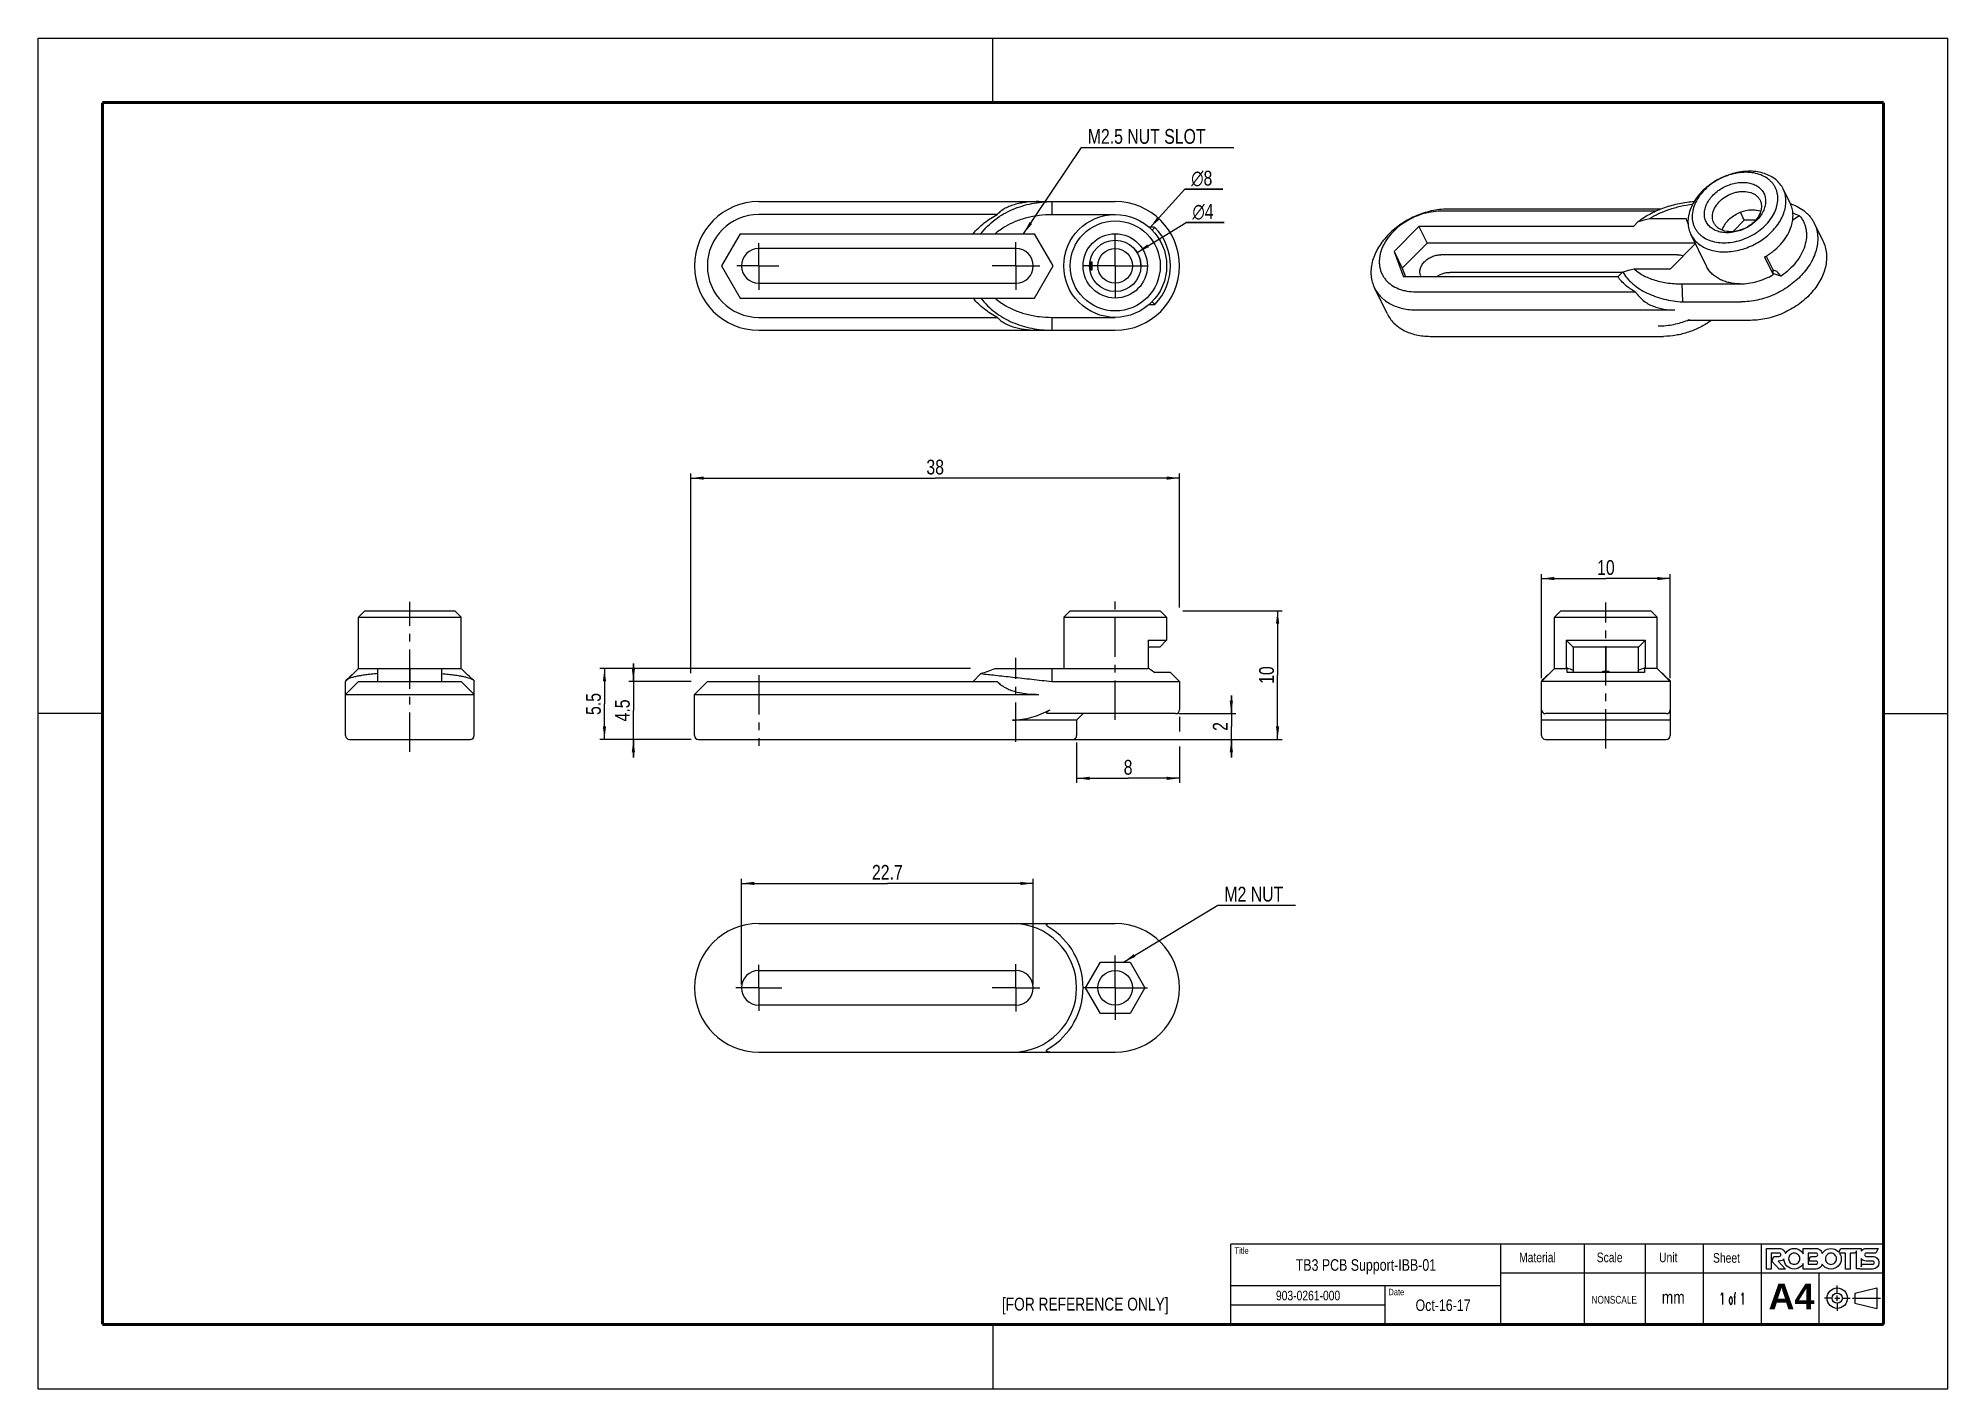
# Model space of a CAD drawing. Header units: millimetres. Extents: x 0 to 297, y 0 to 210.
import ezdxf

# ---------------------------------------------------------------- set-up
doc = ezdxf.new("R2010")
doc.units = ezdxf.units.MM
doc.header["$LTSCALE"] = 16.335
doc.linetypes.add('CENTER', pattern=[0.6, 0.375, -0.075, 0.075, -0.075])
doc.layers.get('0').update_dxf_attribs({"linetype": 'CONTINUOUS'})
doc.layers.add('02___PRT_ALL_AXES', color=7, linetype='CONTINUOUS')
doc.layers.add('7_ALL_FEATURES', color=7, linetype='CONTINUOUS')
doc.styles.get("Standard").update_dxf_attribs({"font": 'txt', "width": 0.8})
doc.styles.add('TEXTSTYLE_1', font='gdt', dxfattribs={"width": 0.8})
doc.styles.add('TEXTSTYLE_2', font='arialbd.ttf')
doc.styles.add('TEXTSTYLE_3', font='txt_____.ttf', dxfattribs={"width": 0.5})
doc.dimstyles.new('DIMSTYLE_1', dxfattribs={"dimtxt": 2.3, "dimasz": 2, "dimexe": 0.7, "dimexo": 0.5, "dimgap": 0.575, "dimtad": 1, "dimdec": 3, "dimlfac": 0.5, "dimdsep": 46, "dimtxsty": 'Standard', "dimblk": '_FILLED', "dimblk1": '_FILLED', "dimblk2": '_FILLED', "dimcen": 0.09, "dimadec": 0, "dimazin": 0, "dimtp": 0.2, "dimtm": 0.2, "dimtfac": 1, "dimtdec": 3, "dimtofl": 0, "dimtmove": 0, "dimatfit": 3, "dimldrblk": '_FILLED', "dimfxl": 1, "dimtolj": 1, "dimarcsym": 0})
doc.dimstyles.new('DIMSTYLE_2', dxfattribs={"dimtxt": 2.3, "dimasz": 2, "dimexe": 0.7, "dimexo": 0.5, "dimgap": 0.575, "dimtad": 1, "dimdec": 3, "dimlfac": 0.5, "dimdsep": 46, "dimtxsty": 'Standard', "dimblk": '_FILLED', "dimblk1": '_FILLED', "dimblk2": '_FILLED', "dimcen": 0.09, "dimadec": 0, "dimazin": 0, "dimtp": 0.1, "dimtm": 0.1, "dimtfac": 1, "dimtdec": 3, "dimtofl": 0, "dimtmove": 0, "dimatfit": 3, "dimldrblk": '_FILLED', "dimfxl": 1, "dimtolj": 1, "dimarcsym": 0})
doc.dimstyles.new('DIMSTYLE_3', dxfattribs={"dimtxt": 2.3, "dimasz": 2, "dimexe": 0.7, "dimexo": 0.5, "dimgap": 0.575, "dimtad": 1, "dimdec": 3, "dimlfac": 0.5, "dimdsep": 46, "dimtxsty": 'Standard', "dimblk": '_FILLED', "dimblk1": '_FILLED', "dimblk2": '_FILLED', "dimcen": 0.09, "dimadec": 0, "dimazin": 0, "dimtp": 0.3, "dimtm": 0.3, "dimtfac": 1, "dimtdec": 3, "dimtofl": 0, "dimtmove": 0, "dimatfit": 3, "dimldrblk": '_FILLED', "dimfxl": 1, "dimtolj": 1, "dimarcsym": 0})
doc.dimstyles.new('DIMSTYLE_4', dxfattribs={"dimtxt": 2.3, "dimasz": 2, "dimexe": 0.7, "dimexo": 0.5, "dimgap": 0.575, "dimtad": 1, "dimlfac": 0.5, "dimdsep": 46, "dimtxsty": 'Standard', "dimblk": '_FILLED', "dimblk1": '_FILLED', "dimblk2": '_FILLED', "dimcen": 0.09, "dimadec": 0, "dimazin": 0, "dimtp": 0.1, "dimtm": 0.1, "dimtfac": 1, "dimtofl": 0, "dimtmove": 0, "dimatfit": 3, "dimldrblk": '_FILLED', "dimfxl": 1, "dimtolj": 1, "dimarcsym": 0})
doc.dimstyles.new('DIMSTYLE_5', dxfattribs={"dimtxt": 2.3, "dimasz": 2, "dimexe": 0.7, "dimexo": 0.5, "dimtad": 1, "dimlfac": 0.5, "dimdsep": 46, "dimtxsty": 'Standard', "dimblk": '_FILLED', "dimblk1": '_FILLED', "dimblk2": '_FILLED', "dimcen": 0.09, "dimadec": 0, "dimazin": 0, "dimtp": 0.2, "dimtm": 0.2, "dimtfac": 1, "dimtmove": 0, "dimatfit": 2, "dimldrblk": '_FILLED', "dimfxl": 1, "dimtolj": 1, "dimarcsym": 0})
doc.dimstyles.new('DIMSTYLE_6', dxfattribs={"dimtxt": 2.3, "dimasz": 2, "dimexe": 0.7, "dimexo": 0.5, "dimtad": 1, "dimlfac": 0.5, "dimdsep": 46, "dimtxsty": 'Standard', "dimblk": '_FILLED', "dimblk1": '_FILLED', "dimblk2": '_FILLED', "dimcen": 0.09, "dimadec": 0, "dimazin": 0, "dimtp": 0.1, "dimtm": 0.1, "dimtfac": 1, "dimtmove": 0, "dimatfit": 2, "dimldrblk": '_FILLED', "dimfxl": 1, "dimtolj": 1, "dimarcsym": 0})
doc.dimstyles.get("Standard").update_dxf_attribs({"dimtxt": 2.3, "dimasz": 2, "dimexe": 0.7, "dimexo": 0.5, "dimtad": 1, "dimdsep": 46, "dimtxsty": 'Standard', "dimblk": '_FILLED', "dimblk1": '_FILLED', "dimblk2": '_FILLED', "dimcen": 0.09, "dimadec": 0, "dimazin": 0, "dimtol": 1, "dimtp": 0.05, "dimtm": 0.05, "dimtfac": 1, "dimtofl": 0, "dimtmove": 0, "dimatfit": 3, "dimldrblk": '_FILLED', "dimfxl": 1, "dimtolj": 1, "dimarcsym": 0})

msp = doc.modelspace()

# ---------------------------------------------------------------- texts
at = {"color": 2, "linetype": 'Continuous', "char_height": 2.3, "attachment_point": 1, "line_spacing_factor": 0.9}
for s, insert, width in [('M2.5 NUT SLOT', (163.2397, 195.8822), 23.92), ('M2 NUT', (184.4824, 78.0657), 11.04)]:
    msp.add_mtext(s, dxfattribs=dict(at, insert=insert, width=width))
at = {"color": 7, "linetype": 'Continuous', "attachment_point": 1, "line_spacing_factor": 0.9}
for s, insert, char_height, width in [('Title', (186.0586, 21.9826), 1, 4), ('Material', (230.3236, 21.1804), 1.5, 9.6), ('Scale', (242.3975, 21.1801), 1.5, 6), ('Unit', (252.0956, 21.186), 1.5, 4.8), ('Sheet', (260.4833, 21.1004), 1.5, 6), ('Date', (210.0025, 15.5492), 1, 3.2), ('[FOR REFERENCE ONLY]', (149.8814, 14.1678), 2, 32), ('NONSCALE', (241.5856, 14.4444), 1.2, 7.68), ('mm', (252.517, 15.2157), 2, 3.2)]:
    msp.add_mtext(s, dxfattribs=dict(at, insert=insert, char_height=char_height, width=width))
at = {"color": 7, "linetype": 'Continuous', "insert": (269.1175, 16.3594), "char_height": 4, "width": 7.137546, "attachment_point": 1, "line_spacing_factor": 0.9, "style": 'TEXTSTYLE_2'}
msp.add_mtext('A4', dxfattribs=at)

# ---------------------------------------------------------------- blocks, each defined once
blk = doc.blocks.new('_FILLED')
at = {"color": 0, "linetype": 'ByBlock'}
blk.add_solid([(0, 0), (-1, 0.125), (-1, -0.125)], dxfattribs=at)
blk = doc.blocks.new('*D1')
at = {"color": 2, "linetype": 'Continuous'}
for p, q in [((178.01, 120.98), (193.46, 120.98)), ((192.76, 120.98), (192.76, 110.98)), ((192.76, 100.98), (192.76, 110.98)), ((162.94, 100.98), (193.46, 100.98))]:
    blk.add_line(p, q, dxfattribs=at)
at = {"color": 2, "linetype": 'Continuous', "xscale": 2, "yscale": 2, "zscale": 2}
for p, rotation in [((192.76, 120.98), 90), ((192.76, 100.98), 270)]:
    blk.add_blockref('_FILLED', p, dxfattribs=dict(at, rotation=rotation))
at = {"color": 2, "linetype": 'Continuous', "insert": (189.89, 110.98), "char_height": 2.3, "width": 3.68, "attachment_point": 2, "rotation": 90, "line_spacing_factor": 0.9}
blk.add_mtext('10', dxfattribs=at)
blk = doc.blocks.new('*D2')
at = {"color": 2, "linetype": 'Continuous'}
for p, q in [((101.57, 109.98), (91.87, 109.98)), ((92.57, 109.98), (92.57, 112.78)), ((92.57, 112.78), (92.57, 105.48)), ((92.57, 98.18), (92.57, 105.48)), ((101.57, 100.98), (91.87, 100.98)), ((92.57, 100.98), (92.57, 98.18))]:
    blk.add_line(p, q, dxfattribs=at)
at = {"color": 2, "linetype": 'Continuous', "xscale": 2, "yscale": 2, "zscale": 2}
for p, rotation in [((92.57, 109.98), 270), ((92.57, 100.98), 90)]:
    blk.add_blockref('_FILLED', p, dxfattribs=dict(at, rotation=rotation))
at = {"color": 2, "linetype": 'Continuous', "insert": (89.7, 105.48), "char_height": 2.3, "width": 5.52, "attachment_point": 2, "rotation": 90, "line_spacing_factor": 0.9}
blk.add_mtext('4.5', dxfattribs=at)
blk = doc.blocks.new('*D3')
at = {"color": 2, "linetype": 'Continuous'}
for p, q in [((145.01, 111.98), (87.37, 111.98)), ((88.07, 111.98), (88.07, 106.48)), ((88.07, 100.98), (88.07, 106.48)), ((101.23, 100.98), (87.37, 100.98))]:
    blk.add_line(p, q, dxfattribs=at)
at = {"color": 2, "linetype": 'Continuous', "xscale": 2, "yscale": 2, "zscale": 2}
for p, rotation in [((88.07, 111.98), 90), ((88.07, 100.98), 270)]:
    blk.add_blockref('_FILLED', p, dxfattribs=dict(at, rotation=rotation))
at = {"color": 2, "linetype": 'Continuous', "insert": (85.2, 106.48), "char_height": 2.3, "width": 5.52, "attachment_point": 2, "rotation": 90, "line_spacing_factor": 0.9}
blk.add_mtext('5.5', dxfattribs=at)
blk = doc.blocks.new('*D4')
at = {"color": 2, "linetype": 'Continuous'}
for p, q in [((101.51, 111.27), (101.51, 142.3)), ((101.51, 141.6), (139.51, 141.6)), ((177.51, 141.6), (139.51, 141.6)), ((177.51, 121.48), (177.51, 142.3))]:
    blk.add_line(p, q, dxfattribs=at)
at = {"color": 2, "linetype": 'Continuous', "xscale": 2, "yscale": 2, "zscale": 2, "rotation": 180}
blk.add_blockref('_FILLED', (101.51, 141.6), dxfattribs=at)
at = {"color": 2, "linetype": 'Continuous', "xscale": 2, "yscale": 2, "zscale": 2}
blk.add_blockref('_FILLED', (177.51, 141.6), dxfattribs=at)
at = {"color": 2, "linetype": 'Continuous', "insert": (139.51, 144.47), "char_height": 2.3, "width": 3.68, "attachment_point": 2, "line_spacing_factor": 0.9}
blk.add_mtext('38', dxfattribs=at)
blk = doc.blocks.new('*D5')
at = {"color": 2, "linetype": 'Continuous'}
for p, q in [((177.51, 104.48), (177.51, 102.21)), ((161.51, 100.48), (161.51, 94.22)), ((177.51, 99.86), (177.51, 94.22)), ((161.51, 94.92), (169.51, 94.92)), ((177.51, 94.92), (169.51, 94.92))]:
    blk.add_line(p, q, dxfattribs=at)
at = {"color": 2, "linetype": 'Continuous', "xscale": 2, "yscale": 2, "zscale": 2, "rotation": 180}
blk.add_blockref('_FILLED', (161.51, 94.92), dxfattribs=at)
at = {"color": 2, "linetype": 'Continuous', "xscale": 2, "yscale": 2, "zscale": 2}
blk.add_blockref('_FILLED', (177.51, 94.92), dxfattribs=at)
at = {"color": 2, "linetype": 'Continuous', "insert": (169.51, 97.79), "char_height": 2.3, "width": 1.84, "attachment_point": 2, "line_spacing_factor": 0.9}
blk.add_mtext('8', dxfattribs=at)
blk = doc.blocks.new('*D6')
at = {"color": 2, "linetype": 'Continuous'}
for p, q in [((233.82, 110.48), (233.82, 126.68)), ((233.82, 125.98), (243.82, 125.98)), ((253.82, 125.98), (243.82, 125.98)), ((253.82, 110.48), (253.82, 126.68))]:
    blk.add_line(p, q, dxfattribs=at)
at = {"color": 2, "linetype": 'Continuous', "xscale": 2, "yscale": 2, "zscale": 2, "rotation": 180}
blk.add_blockref('_FILLED', (233.82, 125.98), dxfattribs=at)
at = {"color": 2, "linetype": 'Continuous', "xscale": 2, "yscale": 2, "zscale": 2}
blk.add_blockref('_FILLED', (253.82, 125.98), dxfattribs=at)
at = {"color": 2, "linetype": 'Continuous', "insert": (243.82, 128.85), "char_height": 2.3, "width": 3.68, "attachment_point": 2, "line_spacing_factor": 0.9}
blk.add_mtext('10', dxfattribs=at)
blk = doc.blocks.new('*D7')
at = {"color": 2, "linetype": 'Continuous'}
for p, q in [((109.37, 62.85), (109.37, 79.28)), ((109.37, 78.58), (132.07, 78.58)), ((154.77, 78.58), (132.07, 78.58)), ((154.77, 62.85), (154.77, 79.28))]:
    blk.add_line(p, q, dxfattribs=at)
at = {"color": 2, "linetype": 'Continuous', "xscale": 2, "yscale": 2, "zscale": 2, "rotation": 180}
blk.add_blockref('_FILLED', (109.37, 78.58), dxfattribs=at)
at = {"color": 2, "linetype": 'Continuous', "xscale": 2, "yscale": 2, "zscale": 2}
blk.add_blockref('_FILLED', (154.77, 78.58), dxfattribs=at)
at = {"color": 2, "linetype": 'Continuous', "insert": (132.07, 81.46), "char_height": 2.3, "width": 7.36, "attachment_point": 2, "line_spacing_factor": 0.9}
blk.add_mtext('22.7', dxfattribs=at)
blk = doc.blocks.new('*D8')
at = {"color": 2, "linetype": 'Continuous'}
for p, q in [((185.57, 104.98), (185.57, 107.78)), ((185.57, 107.78), (185.57, 102.98)), ((177.41, 104.98), (186.27, 104.98)), ((185.57, 98.18), (185.57, 102.98)), ((152.01, 100.98), (186.27, 100.98)), ((185.57, 100.98), (185.57, 98.18))]:
    blk.add_line(p, q, dxfattribs=at)
at = {"color": 2, "linetype": 'Continuous', "xscale": 2, "yscale": 2, "zscale": 2}
for p, rotation in [((185.57, 104.98), 270), ((185.57, 100.98), 90)]:
    blk.add_blockref('_FILLED', p, dxfattribs=dict(at, rotation=rotation))
at = {"color": 2, "linetype": 'Continuous', "insert": (182.69, 102.98), "char_height": 2.3, "width": 1.84, "attachment_point": 2, "rotation": 90, "line_spacing_factor": 0.9}
blk.add_mtext('2', dxfattribs=at)
blk = doc.blocks.new('*D9')
at = {"color": 2, "linetype": 'Continuous'}
for p, q in [((172.89, 180.52), (178.33, 186.51)), ((178.33, 186.51), (184.23, 186.51)), ((184.23, 186.51), (178.33, 186.51))]:
    blk.add_line(p, q, dxfattribs=at)
at = {"color": 2, "linetype": 'Continuous', "xscale": 2, "yscale": 2, "zscale": 2, "rotation": 227.7761852836}
blk.add_blockref('_FILLED', (172.89, 180.52), dxfattribs=at)
at = {"color": 2, "linetype": 'Continuous', "insert": (179.33, 189.39), "char_height": 2.3, "width": 4.9067, "attachment_point": 1, "line_spacing_factor": 0.9, "style": 'TEXTSTYLE_1'}
blk.add_mtext('{\\Fgdt;n}\\Ftxt;8', dxfattribs=at)
blk = doc.blocks.new('*D10')
at = {"color": 2, "linetype": 'Continuous'}
for p, q in [((170.92, 176.68), (178.52, 181.33)), ((178.52, 181.33), (184.43, 181.33)), ((184.43, 181.33), (178.52, 181.33))]:
    blk.add_line(p, q, dxfattribs=at)
at = {"color": 2, "linetype": 'Continuous', "xscale": 2, "yscale": 2, "zscale": 2, "rotation": 211.466400008}
blk.add_blockref('_FILLED', (170.92, 176.68), dxfattribs=at)
at = {"color": 2, "linetype": 'Continuous', "insert": (179.52, 184.21), "char_height": 2.3, "width": 4.9067, "attachment_point": 1, "line_spacing_factor": 0.9, "style": 'TEXTSTYLE_1'}
blk.add_mtext('{\\Fgdt;n}\\Ftxt;4', dxfattribs=at)
blk = doc.blocks.new('*T11')
at = {"color": 2, "linetype": 'Continuous'}
for p, q in [((101.5, 12.5), (0, 12.5)), ((0, 0), (0, 12.5)), ((42, 0), (42, 12.5)), ((55, 0), (55, 12.5)), ((64.5, 0), (64.5, 12.5)), ((73.5, 0), (73.5, 12.5)), ((82.5, 0), (82.5, 12.5)), ((101.5, 0), (101.5, 12.5)), ((42, 6), (0, 6)), ((24, 0), (24, 6)), ((101.5, 8), (42, 8)), ((91.5, 0), (91.5, 8)), ((24, 3), (0, 3)), ((101.5, 0), (0, 0))]:
    blk.add_line(p, q, dxfattribs=at)
at = {"color": 7, "linetype": 'Continuous', "attachment_point": 2, "line_spacing_factor": 0.9}
for s, insert, char_height, width in [('TB3 PCB Support-IBB-01', (21, 10.15), 1.8, 63.36), ('903-0261-000', (12, 5.25), 1.5, 28.8), ('Oct-16-17', (33, 3.9), 1.8, 25.92)]:
    blk.add_mtext(s, dxfattribs=dict(at, insert=insert, char_height=char_height, width=width))
at = {"color": 7, "linetype": 'Continuous', "insert": (78, 4.9), "char_height": 1.8, "width": 10.8, "attachment_point": 2, "line_spacing_factor": 0.9, "style": 'TEXTSTYLE_3'}
blk.add_mtext('1 of 1', dxfattribs=at)

# ---------------------------------------------------------------- dimensions: what is measured, and where the dimension line sits
at = {"color": 2, "linetype": 'Continuous'}
for p1, p2, dimstyle, picture, middle in [((172.8861, 180.517), (162.1336, 168.6686), 'DIMSTYLE_5', '*D9', (181.7813, 188.2385)), ((170.9216, 176.6808), (164.0981, 172.5048), 'DIMSTYLE_6', '*D10', (181.9771, 183.0582))]:
    dim = msp.add_diameter_dim_2p(p1=p1, p2=p2, text='%%c<>', dimstyle=dimstyle, override={"dimtih": 1, "dimtoh": 1, "dimpost": '<>'}, dxfattribs=at)
    dim.commit()
    dim.dimension.update_dxf_attribs({"geometry": picture, "text_midpoint": middle, "dimtype": 163})
for base, p1, p2, angle, dimstyle, picture, middle in [((101.5099, 141.5992), (177.5099, 120.9769), (101.5099, 110.7697), 180, 'DIMSTYLE_3', '*D4', (139.5674, 141.5992)), ((192.7637, 120.9769), (162.4433, 100.9769), (177.5099, 120.9769), 90, 'DIMSTYLE_1', '*D1', (192.7637, 111.2069)), ((88.0714, 100.9769), (145.5099, 111.9769), (101.7272, 100.9769), 270, 'DIMSTYLE_2', '*D3', (88.0714, 106.5344)), ((92.5714, 109.9769), (102.0714, 100.9769), (102.0714, 109.9769), 90, 'DIMSTYLE_2', '*D2', (92.5714, 105.5344)), ((185.5659, 104.9769), (151.5099, 100.9769), (176.9099, 104.9769), 90, 'DIMSTYLE_4', '*D8', (185.5659, 102.9769)), ((161.5099, 94.9196), (177.5099, 104.9769), (161.5099, 100.9769), 180, 'DIMSTYLE_1', '*D5', (169.5099, 94.9196))]:
    dim = msp.add_linear_dim(base=base, p1=p1, p2=p2, angle=angle, dimstyle=dimstyle, dxfattribs=at)
    dim.commit()
    dim.dimension.update_dxf_attribs({"geometry": picture, "text_midpoint": middle, "dimtype": 160})
for base, p1, p2, picture, middle in [((253.8175, 125.9769), (233.8175, 109.9769), (253.8175, 109.9769), '*D6', (244.0475, 125.9769)), ((154.7714, 78.5801), (109.3714, 62.3472), (154.7714, 62.3472), '*D7', (132.0714, 78.5801))]:
    dim = msp.add_linear_dim(base=base, p1=p1, p2=p2, dimstyle='DIMSTYLE_1', dxfattribs=at)
    dim.commit()
    dim.dimension.update_dxf_attribs({"geometry": picture, "text_midpoint": middle, "dimtype": 160})

# ---------------------------------------------------------------- linework, layer by layer
at = {"color": 7, "linetype": 'Continuous'}
for p, q in [((0, 0), (0, 210)), ((0, 210), (297, 210)), ((148.5, 200), (148.5, 210)), ((297, 0), (297, 210)), ((263.6084, 179.9288), (265.352, 181.6938)), ((163.7099, 174.9928), (163.5323, 174.9928)), ((163.5323, 174.1928), (163.7099, 174.1928)), ((163.9099, 175.1928), (163.5609, 175.1928)), ((163.5609, 173.9928), (163.9099, 173.9928)), ((163.9099, 175.1928), (163.7099, 174.9928)), ((163.7099, 174.1928), (163.7099, 174.9928)), ((163.9099, 173.9928), (163.7099, 174.1928)), ((163.9099, 173.9928), (163.9099, 175.1928)), ((243.8175, 115.3769), (243.8175, 111.5769)), ((243.2175, 111.3769), (243.4175, 111.5769)), ((243.4175, 111.5769), (244.2175, 111.5769)), ((244.4175, 111.3769), (244.2175, 111.5769)), ((10, 105), (0, 105)), ((287, 105), (297, 105)), ((279.8033, 14.8856), (279.8033, 16.0767)), ((282.5652, 14.8856), (285.9684, 15.6796)), ((282.5652, 14.8856), (282.5652, 13.2974)), ((285.9684, 15.6796), (285.9684, 12.5034)), ((279.0092, 14.0915), (277.8181, 14.0915)), ((279.4063, 14.0915), (280.2003, 14.0915)), ((279.8033, 13.6945), (279.8033, 14.4885)), ((279.8033, 13.2974), (279.8033, 12.1063)), ((280.5974, 14.0915), (281.7884, 14.0915)), ((282.1561, 14.0915), (286.5559, 14.0915)), ((282.5652, 13.2974), (285.9684, 12.5034)), ((148.5, 10), (148.5, 0)), ((0, 0), (297, 0))]:
    msp.add_line(p, q, dxfattribs=at)
at = {"color": 7, "linetype": 'Continuous', "const_width": 0.5}
for points in [[(10, 200), (10, 10)], [(287, 200), (10, 200)], [(287, 10), (287, 200)], [(10, 10), (287, 10)]]:
    msp.add_lwpolyline(points, dxfattribs=at)
at = {"color": 7, "linetype": 'Continuous'}
for radius in [1.5881, 0.7941]:
    msp.add_circle((279.8033, 14.0915), radius, dxfattribs=at)
at = {"color": 2, "linetype": 'Continuous'}
msp.add_arc((167.5099, 174.5928), 4, 0, 38.591416, dxfattribs=at)
at = {"color": 7, "linetype": 'Continuous'}
for points, knots in [([(286.003, 20.3001), (285.8112, 20.4917), (285.5799, 20.5874), (285.3095, 20.5874), (285.3095, 20.5874), (284.3058, 20.5874), (284.3058, 20.5874), (284.2356, 20.5874), (284.1763, 20.6119), (284.1277, 20.6604), (284.0791, 20.709), (284.0547, 20.7684), (284.0547, 20.8385), (284.0547, 20.9083), (284.0791, 20.9677), (284.1277, 21.0164), (284.1763, 21.0649), (284.2356, 21.0893), (284.3058, 21.0893), (284.3058, 21.0893), (285.8114, 21.0893), (285.8114, 21.0893), (285.8114, 21.0893), (286.1766, 21.8193), (286.1766, 21.8193), (286.1766, 21.8193), (284.3058, 21.8193), (284.3058, 21.8193), (284.035, 21.8193), (283.8037, 21.7235), (283.6122, 21.5318), (283.5717, 21.4914), (283.5366, 21.4488), (283.5046, 21.4047), (283.5046, 21.4047), (283.5046, 21.8209), (283.5046, 21.8209), (283.5046, 21.8209), (282.775, 21.8209), (282.775, 21.8209), (282.775, 21.8209), (282.775, 21.8203), (282.775, 21.8203), (282.775, 21.8203), (280.3481, 21.8203), (280.3481, 21.8203), (280.3481, 21.8203), (280.0545, 21.2329), (280.0545, 21.2329), (280.0232, 21.2698), (279.9902, 21.3061), (279.9548, 21.3414), (279.6431, 21.6532), (279.2667, 21.8091), (278.8258, 21.8091), (278.3848, 21.8091), (278.0082, 21.6532), (277.6965, 21.3414), (277.6081, 21.2529), (277.5326, 21.1591), (277.4693, 21.0602), (277.4301, 21.2372), (277.343, 21.3944), (277.2063, 21.5312), (277.0148, 21.7228), (276.7836, 21.8186), (276.5129, 21.8186), (276.5129, 21.8186), (274.5284, 21.8186), (274.5284, 21.8186), (274.5284, 21.8186), (274.5284, 20.9662), (274.5284, 20.9662), (274.4548, 21.1039), (274.3589, 21.2321), (274.2401, 21.3509), (273.9284, 21.6627), (273.5518, 21.8186), (273.1109, 21.8186), (272.6699, 21.8186), (272.2935, 21.6627), (271.9818, 21.3509), (271.8876, 21.2568), (271.808, 21.1567), (271.7423, 21.0508), (271.7041, 21.2317), (271.6163, 21.392), (271.4773, 21.531), (271.2857, 21.7227), (271.0545, 21.8186), (270.7838, 21.8186), (270.7838, 21.8186), (268.7993, 21.8186), (268.7993, 21.8186), (268.7993, 21.8186), (268.7993, 18.6251), (268.7993, 18.6251), (268.7993, 18.6251), (269.5287, 18.6251), (269.5287, 18.6251), (269.5287, 18.6251), (269.5287, 21.0891), (269.5287, 21.0891), (269.5287, 21.0891), (270.7842, 21.0891), (270.7842, 21.0891), (270.8541, 21.0891), (270.9134, 21.0647), (270.9621, 21.0159), (271.0109, 20.967), (271.0353, 20.9073), (271.0353, 20.8372), (271.0353, 20.767), (271.0109, 20.7075), (270.9621, 20.6586), (270.9135, 20.6097), (270.8541, 20.5853), (270.7842, 20.5853), (270.7842, 20.5853), (269.9399, 20.5853), (269.9399, 20.5853), (269.9399, 20.5853), (269.6205, 19.8569), (269.6205, 19.8569), (269.6205, 19.8569), (270.7518, 18.6251), (270.7518, 18.6251), (270.7518, 18.6251), (271.765, 18.6251), (271.765, 18.6251), (271.765, 18.6251), (270.6206, 19.8569), (270.6206, 19.8569), (270.6206, 19.8569), (270.7848, 19.8559), (270.7848, 19.8559), (271.0551, 19.8559), (271.2861, 19.9518), (271.4775, 20.1435), (271.4908, 20.1569), (271.5026, 20.1708), (271.5149, 20.1846), (271.5237, 19.7596), (271.6788, 19.3956), (271.9818, 19.0927), (272.2935, 18.7809), (272.6699, 18.6251), (273.1109, 18.6251), (273.5518, 18.6251), (273.9284, 18.7809), (274.2401, 19.0927), (274.3589, 19.2116), (274.4548, 19.3398), (274.5284, 19.4775), (274.5284, 19.4775), (274.5284, 18.6251), (274.5284, 18.6251), (274.5284, 18.6251), (276.5129, 18.6251), (276.5129, 18.6251), (276.7836, 18.6251), (277.0148, 18.7208), (277.2063, 18.9124), (277.3395, 19.0456), (277.4253, 19.1983), (277.466, 19.3698), (277.5299, 19.2689), (277.6066, 19.1732), (277.6965, 19.0832), (278.0082, 18.7714), (278.3848, 18.6157), (278.8258, 18.6157), (279.2667, 18.6157), (279.6431, 18.7714), (279.9548, 19.0832), (280.2665, 19.395), (280.4224, 19.7713), (280.4224, 20.2124), (280.4224, 20.5411), (280.3356, 20.8339), (280.1624, 21.0908), (280.1624, 21.0908), (281.1041, 21.0908), (281.1041, 21.0908), (281.1041, 21.0908), (281.1041, 18.6269), (281.1041, 18.6269), (281.1041, 18.6269), (281.8349, 18.6269), (281.8349, 18.6269), (281.8349, 18.6269), (281.8349, 21.0908), (281.8349, 21.0908), (281.8349, 21.0908), (282.5862, 21.0908), (282.5862, 21.0908), (282.5862, 21.0908), (282.775, 21.4689), (282.775, 21.4689), (282.775, 21.4689), (282.775, 18.6275), (282.775, 18.6275), (282.775, 18.6275), (283.3259, 18.6275), (283.3259, 18.6275), (283.3259, 18.6275), (283.3255, 18.6265), (283.3255, 18.6265), (283.3255, 18.6265), (283.5208, 18.6265), (283.5208, 18.6265), (283.5222, 18.6265), (283.523, 18.6262), (283.5244, 18.6262), (283.5244, 18.6262), (283.5215, 18.6258), (283.5215, 18.6258), (283.5215, 18.6258), (285.3095, 18.6258), (285.3095, 18.6258), (285.5799, 18.6258), (285.8112, 18.7215), (286.003, 18.9132), (286.1942, 19.1048), (286.2902, 19.336), (286.2902, 19.6066), (286.2902, 19.8773), (286.1942, 20.1084), (286.003, 20.3001)], [0, 0, 0, 0, 1, 1, 1, 2, 2, 2, 3, 3, 3, 4, 4, 4, 5, 5, 5, 6, 6, 6, 7, 7, 7, 8, 8, 8, 9, 9, 9, 10, 10, 10, 11, 11, 11, 12, 12, 12, 13, 13, 13, 14, 14, 14, 15, 15, 15, 16, 16, 16, 17, 17, 17, 18, 18, 18, 19, 19, 19, 20, 20, 20, 21, 21, 21, 22, 22, 22, 23, 23, 23, 24, 24, 24, 25, 25, 25, 26, 26, 26, 27, 27, 27, 28, 28, 28, 29, 29, 29, 30, 30, 30, 31, 31, 31, 32, 32, 32, 33, 33, 33, 34, 34, 34, 35, 35, 35, 36, 36, 36, 37, 37, 37, 38, 38, 38, 39, 39, 39, 40, 40, 40, 41, 41, 41, 42, 42, 42, 43, 43, 43, 44, 44, 44, 45, 45, 45, 46, 46, 46, 47, 47, 47, 48, 48, 48, 49, 49, 49, 50, 50, 50, 51, 51, 51, 52, 52, 52, 53, 53, 53, 54, 54, 54, 55, 55, 55, 56, 56, 56, 57, 57, 57, 58, 58, 58, 59, 59, 59, 60, 60, 60, 61, 61, 61, 62, 62, 62, 63, 63, 63, 64, 64, 64, 65, 65, 65, 66, 66, 66, 67, 67, 67, 68, 68, 68, 69, 69, 69, 70, 70, 70, 71, 71, 71, 72, 72, 72, 73, 73, 73, 74, 74, 74, 75, 75, 75, 76, 76, 76, 76]), ([(273.7248, 19.608), (273.5559, 19.439), (273.3512, 19.3546), (273.1109, 19.3546), (272.8735, 19.3546), (272.6696, 19.439), (272.4993, 19.608), (272.3288, 19.7768), (272.2436, 19.9813), (272.2436, 20.2218), (272.2436, 20.4623), (272.3288, 20.6668), (272.4993, 20.8357), (272.6696, 21.0047), (272.8735, 21.0891), (273.1109, 21.0891), (273.3512, 21.0891), (273.5559, 21.0047), (273.7248, 20.8357), (273.8938, 20.6668), (273.9781, 20.4623), (273.9781, 20.2218), (273.9781, 19.9813), (273.8938, 19.7768), (273.7248, 19.608)], [0, 0, 0, 0, 1, 1, 1, 2, 2, 2, 3, 3, 3, 4, 4, 4, 5, 5, 5, 6, 6, 6, 7, 7, 7, 8, 8, 8, 8]), ([(276.5133, 19.8559), (276.5833, 19.8559), (276.6426, 19.8316), (276.6913, 19.783), (276.7399, 19.7344), (276.7643, 19.675), (276.7643, 19.6052), (276.7643, 19.5353), (276.7399, 19.4761), (276.6913, 19.4275), (276.6426, 19.3789), (276.5833, 19.3546), (276.5133, 19.3546), (276.5133, 19.3546), (275.2579, 19.3546), (275.2579, 19.3546), (275.2579, 19.3546), (275.2579, 21.0891), (275.2579, 21.0891), (275.2579, 21.0891), (276.5133, 21.0891), (276.5133, 21.0891), (276.5833, 21.0891), (276.6426, 21.0647), (276.6913, 21.0159), (276.7399, 20.967), (276.7643, 20.9073), (276.7643, 20.8372), (276.7643, 20.767), (276.7399, 20.7075), (276.6913, 20.6586), (276.6426, 20.6097), (276.5833, 20.5853), (276.5133, 20.5853), (276.5133, 20.5853), (275.6691, 20.5853), (275.6691, 20.5853), (275.6691, 20.5853), (275.3495, 19.8559), (275.3495, 19.8559), (275.3495, 19.8559), (276.5133, 19.8559), (276.5133, 19.8559)], [0, 0, 0, 0, 1, 1, 1, 2, 2, 2, 3, 3, 3, 4, 4, 4, 5, 5, 5, 6, 6, 6, 7, 7, 7, 8, 8, 8, 9, 9, 9, 10, 10, 10, 11, 11, 11, 12, 12, 12, 13, 13, 13, 14, 14, 14, 14]), ([(279.4397, 19.5985), (279.2708, 19.4295), (279.0661, 19.3451), (278.8258, 19.3451), (278.5884, 19.3451), (278.3844, 19.4295), (278.214, 19.5985), (278.0436, 19.7673), (277.9585, 19.9719), (277.9585, 20.2124), (277.9585, 20.4526), (278.0436, 20.6573), (278.214, 20.8263), (278.3844, 20.9952), (278.5884, 21.0796), (278.8258, 21.0796), (279.0661, 21.0796), (279.2708, 20.9952), (279.4397, 20.8263), (279.6085, 20.6573), (279.693, 20.4526), (279.693, 20.2124), (279.693, 19.9719), (279.6085, 19.7673), (279.4397, 19.5985)], [0, 0, 0, 0, 1, 1, 1, 2, 2, 2, 3, 3, 3, 4, 4, 4, 5, 5, 5, 6, 6, 6, 7, 7, 7, 8, 8, 8, 8]), ([(285.4873, 19.4288), (285.4385, 19.38), (285.3791, 19.3559), (285.3095, 19.3559), (285.3095, 19.3559), (283.6882, 19.3559), (283.6882, 19.3559), (283.6882, 19.3559), (283.6882, 19.3556), (283.6882, 19.3556), (283.6882, 19.3556), (283.5046, 18.9864), (283.5046, 18.9864), (283.5046, 18.9864), (283.5046, 20.272), (283.5046, 20.272), (283.5366, 20.2281), (283.5717, 20.1853), (283.6122, 20.1449), (283.8037, 19.9534), (284.035, 19.8576), (284.3058, 19.8576), (284.3058, 19.8576), (285.3095, 19.8576), (285.3095, 19.8576), (285.3791, 19.8576), (285.4385, 19.8333), (285.4873, 19.7846), (285.5359, 19.7358), (285.5601, 19.6766), (285.5601, 19.6066), (285.5601, 19.5366), (285.5359, 19.4772), (285.4873, 19.4288)], [0, 0, 0, 0, 1, 1, 1, 2, 2, 2, 3, 3, 3, 4, 4, 4, 5, 5, 5, 6, 6, 6, 7, 7, 7, 8, 8, 8, 9, 9, 9, 10, 10, 10, 11, 11, 11, 11])]:
    msp.add_open_spline(points, degree=3, knots=knots, dxfattribs=at)
at = {"layer": '02___PRT_ALL_AXES', "color": 7, "linetype": 'CENTER'}
for p, q in [((152.0714, 174.5928), (152.0714, 178.2928)), ((167.5099, 174.5928), (167.5099, 179.5928)), ((112.0714, 174.5928), (112.0714, 178.1144)), ((112.0714, 174.5928), (108.6729, 174.5928)), ((112.0714, 174.5928), (112.0714, 170.8548)), ((112.0714, 174.5928), (115.2012, 174.5928)), ((152.0714, 174.5928), (148.3714, 174.5928)), ((152.0714, 174.5928), (155.7714, 174.5928)), ((152.0714, 174.5928), (152.0714, 170.8928)), ((167.5099, 174.5928), (162.5099, 174.5928)), ((167.5099, 174.5928), (172.5099, 174.5928)), ((167.5099, 174.5928), (167.5099, 169.5928)), ((57.8029, 99.0339), (57.8029, 122.3401)), ((167.5099, 104.016), (167.5099, 122.4423)), ((243.8175, 99.548), (243.8175, 122.2801)), ((152.0714, 100.5769), (152.0714, 113.6649)), ((112.0714, 110.9769), (112.0714, 99.9769)), ((112.0714, 62.3472), (112.0714, 65.9119)), ((152.0714, 62.3472), (152.0714, 66.0472)), ((167.5099, 62.3472), (167.5099, 67.3472)), ((112.0714, 62.3472), (108.5067, 62.3472)), ((112.0714, 62.3472), (112.0714, 58.7825)), ((112.0714, 62.3472), (115.6361, 62.3472)), ((152.0714, 62.3472), (148.3714, 62.3472)), ((152.0714, 62.3472), (155.7714, 62.3472)), ((152.0714, 62.3472), (152.0714, 58.6472)), ((167.5099, 62.3472), (162.5099, 62.3472)), ((167.5099, 62.3472), (172.5099, 62.3472)), ((167.5099, 62.3472), (167.5099, 57.3472))]:
    msp.add_line(p, q, dxfattribs=at)
at = {"layer": '02___PRT_ALL_AXES', "color": 7, "linetype": 'Continuous'}
for p, q in [((152.0714, 177.2928), (112.0714, 177.2928)), ((254.9716, 176.3328), (218.1292, 176.3328)), ((112.0714, 171.8928), (152.0714, 171.8928))]:
    msp.add_line(p, q, dxfattribs=at)
msp.add_circle((167.5099, 174.5928), 2.7, dxfattribs=at)
for centre, radius, start, end in [((266.7701, 180.1818), 3.1158, 68.686602, 71.861615), ((264.807, 179.2947), 3.0163, 162.827104, 163.527706), ((112.0714, 174.5928), 2.7, 90, 270), ((152.0714, 174.5928), 2.7, 270, 90), ((216.3145, 173.6482), 1.4067, 206.142746, 211.687054)]:
    msp.add_arc(centre, radius, start, end, dxfattribs=at)
for points, knots in [([(261.9251, 180.1853), (262.005, 180.4437), (262.2424, 180.9591), (262.7705, 181.6546), (263.454, 182.2676), (264.2554, 182.765), (264.9896, 183.0628), (265.5957, 183.22), (266.1911, 183.3179), (266.9163, 183.3354), (267.4798, 183.2281), (267.7401, 183.1427)], [0, 0, 0, 0, 0.1138142, 0.23611773, 0.36514951, 0.49798147, 0.63111427, 0.69673796, 0.76113473, 0.88472022, 1, 1, 1, 1]), ([(215.0517, 173.0284), (215.0129, 173.1075), (214.9496, 173.2748), (214.9021, 173.542), (214.9025, 173.8212), (214.9675, 174.2103), (215.172, 174.7), (215.5747, 175.2342), (216.1103, 175.6947), (216.7416, 176.0504), (217.4244, 176.277), (217.8978, 176.3328), (218.1292, 176.3328)], [0, 0, 0, 0, 0.05050674, 0.10184319, 0.15474542, 0.20977324, 0.32713943, 0.45467291, 0.59004833, 0.72922701, 0.86740118, 1, 1, 1, 1]), ([(254.9716, 176.3328), (255.0513, 176.3328), (255.3557, 176.3203), (255.6594, 176.2558), (255.8688, 176.1737)], [0, 0, 0, 0, 0.26164562, 1, 1, 1, 1])]:
    msp.add_open_spline(points, degree=3, knots=knots, dxfattribs=at)
at = {"layer": '7_ALL_FEATURES', "color": 7, "linetype": 'Continuous'}
for p, q in [((112.0714, 184.5928), (167.5099, 184.5928)), ((157.652, 184.5928), (157.652, 182.5928)), ((272.4862, 184.3312), (271.3881, 186.569)), ((149.1667, 182.5928), (112.0714, 182.5928)), ((157.652, 182.5928), (167.5099, 182.5928)), ((251.5384, 183.0952), (218.1309, 183.0952)), ((252.2991, 183.4186), (219.2251, 183.4186)), ((248.1066, 180.7452), (248.8611, 181.5065)), ((250.6426, 181.9884), (256.296, 181.9884)), ((256.6038, 181.156), (256.296, 181.9884)), ((265.352, 181.6938), (264.7366, 182.948)), ((267.1123, 181.6938), (265.352, 181.6938)), ((272.9025, 181.6938), (272.8659, 181.6938)), ((272.9025, 181.6938), (272.8679, 181.7067)), ((276.2339, 181.234), (277.5761, 178.4989)), ((109.1846, 179.5928), (106.2979, 174.5928)), ((109.1846, 179.5928), (154.9581, 179.5928)), ((157.8449, 174.5928), (154.9581, 179.5928)), ((214.7459, 180.7452), (210.8766, 176.8286)), ((214.7459, 180.7452), (216.027, 178.1345)), ((248.1066, 180.7452), (214.7459, 180.7452)), ((259.4647, 174.5475), (257.0243, 179.5203)), ((210.8766, 176.8286), (212.1578, 174.2178)), ((210.8766, 176.8286), (212.3252, 172.912)), ((216.027, 178.1345), (212.1578, 174.2178)), ((257.7044, 178.1345), (216.027, 178.1345)), ((253.8753, 174.1552), (257.7445, 178.0718)), ((268.5117, 175.9799), (269.8539, 173.2448)), ((268.7515, 176.129), (269.8344, 173.9224)), ((106.2979, 174.5928), (109.1846, 169.5928)), ((154.9581, 169.5928), (157.8449, 174.5928)), ((212.1578, 174.2178), (212.6408, 172.912)), ((245.6859, 172.912), (212.3252, 172.912)), ((246.3599, 173.592), (219.5556, 173.592)), ((246.4404, 173.6733), (245.6859, 172.912)), ((248.2219, 174.1552), (253.8753, 174.1552)), ((269.7998, 173.4373), (269.8539, 173.2448)), ((109.1846, 169.5928), (154.9581, 169.5928)), ((209.7794, 167.2016), (207.8272, 171.1799)), ((214.2579, 170.562), (248.4249, 170.562)), ((255.6303, 171.8052), (264.71, 171.8052)), ((255.6303, 171.8052), (255.7562, 168.9953)), ((112.0714, 166.5928), (149.1667, 166.5928)), ((157.652, 166.5928), (167.5099, 166.5928)), ((157.652, 166.5928), (157.652, 164.5928)), ((214.3838, 167.7521), (254.5242, 167.7521)), ((255.7562, 168.9953), (264.836, 168.9953)), ((112.0714, 164.5928), (167.5099, 164.5928)), ((216.4813, 163.6438), (252.8066, 163.6438)), ((266.3234, 166.1302), (256.5147, 166.1302)), ((50.8029, 120.9769), (49.8029, 119.9769)), ((49.8029, 111.9769), (49.8029, 119.9769)), ((49.8029, 119.9769), (65.8029, 119.9769)), ((50.8031, 120.9769), (64.8027, 120.9769)), ((64.8029, 120.9769), (65.8029, 119.9769)), ((65.8029, 111.9769), (65.8029, 119.9769)), ((160.5099, 120.9769), (159.5099, 119.9769)), ((159.5099, 119.9769), (175.5099, 119.9769)), ((159.5099, 119.9769), (159.5099, 111.9769)), ((160.5099, 120.9769), (174.5099, 120.9769)), ((174.5099, 120.9769), (175.5099, 119.9769)), ((175.5099, 119.9769), (175.5099, 116.3769)), ((236.8175, 120.9769), (235.8175, 119.9769)), ((235.8175, 111.9769), (235.8175, 119.9769)), ((235.8175, 119.9769), (251.8175, 119.9769)), ((236.8177, 120.9769), (250.8173, 120.9769)), ((250.8175, 120.9769), (251.8175, 119.9769)), ((251.8175, 111.9769), (251.8175, 119.9769)), ((172.6116, 116.3769), (175.5099, 116.3769)), ((172.6116, 116.3769), (172.6116, 111.9769)), ((174.5099, 115.3769), (175.5099, 116.3769)), ((237.6553, 116.3769), (237.6553, 111.9769)), ((237.6553, 116.3769), (249.9796, 116.3769)), ((249.9796, 111.9769), (249.9796, 116.3769)), ((172.6116, 115.3769), (174.5097, 115.3769)), ((238.6648, 115.3769), (248.9702, 115.3769)), ((238.7175, 115.3769), (238.7175, 111.3769)), ((248.9175, 111.3769), (248.9175, 115.3769)), ((47.8029, 101.5769), (47.8029, 109.9769)), ((49.8029, 109.9769), (47.8029, 107.9769)), ((47.9715, 110.1455), (49.8029, 111.9769)), ((49.8029, 111.9769), (65.8028, 111.9769)), ((49.8029, 109.9769), (65.8029, 109.9769)), ((52.8029, 109.9769), (52.8029, 111.9769)), ((57.8029, 111.9769), (57.8029, 109.9769)), ((62.8029, 109.9769), (62.8029, 111.9769)), ((65.8029, 109.9769), (67.8029, 107.9769)), ((67.8029, 101.5769), (67.8029, 109.9769)), ((104.0714, 109.9769), (102.0714, 107.9769)), ((104.0716, 109.9769), (149.1667, 109.9769)), ((146.6293, 111.2017), (145.4045, 109.9769)), ((148.8202, 111.9769), (172.6116, 111.9769)), ((157.652, 111.9769), (157.652, 109.9769)), ((157.652, 109.9769), (177.5099, 109.9769)), ((172.6117, 112.083), (172.6594, 112.053)), ((176.1097, 111.3769), (173.6751, 111.3769)), ((176.1099, 111.3769), (177.5099, 109.9769)), ((177.5099, 109.9769), (177.5099, 105.5769)), ((235.8175, 111.9769), (233.8175, 109.9769)), ((233.8175, 101.5769), (233.8175, 109.9769)), ((253.8175, 109.9769), (233.8175, 109.9769)), ((235.8175, 111.9769), (237.6553, 111.9769)), ((237.7924, 112.1138), (237.6553, 111.9769)), ((249.8133, 111.3769), (237.8217, 111.3769)), ((249.9796, 111.9769), (249.8426, 112.1138)), ((251.8175, 111.9769), (249.9796, 111.9769)), ((253.8175, 109.9769), (251.8175, 111.9769)), ((253.8175, 109.9769), (253.8175, 101.5769)), ((47.8029, 107.9769), (67.8029, 107.9769)), ((102.0714, 101.5769), (102.0714, 107.9769)), ((102.0714, 107.9769), (155.652, 107.9769)), ((161.5099, 103.9769), (151.5099, 103.9769)), ((176.9099, 104.9769), (157.223, 104.9769)), ((161.5099, 103.9769), (162.5099, 104.9769)), ((161.5099, 103.9769), (161.5099, 101.5769)), ((253.8175, 103.9769), (233.8175, 103.9769)), ((253.2175, 104.9769), (234.4175, 104.9769)), ((48.4029, 100.9769), (67.2029, 100.9769)), ((102.6714, 100.9769), (160.9099, 100.9769)), ((234.4175, 100.9769), (253.2175, 100.9769)), ((112.0714, 72.3472), (167.5099, 72.3472)), ((162.8911, 62.3472), (165.2005, 66.3472)), ((165.2005, 66.3472), (169.8193, 66.3472)), ((169.8193, 66.3472), (172.1287, 62.3472)), ((112.0714, 65.0472), (152.0714, 65.0472)), ((152.0714, 59.6472), (112.0714, 59.6472)), ((165.2005, 58.3472), (162.8911, 62.3472)), ((172.1287, 62.3472), (169.8193, 58.3472)), ((169.8193, 58.3472), (165.2005, 58.3472)), ((112.0714, 52.3472), (167.5099, 52.3472))]:
    msp.add_line(p, q, dxfattribs=at)
for points in [[(49.8028, 111.9769), (49.4712, 111.6491), (49.1391, 111.327), (48.808, 111.0119), (48.4777, 110.703), (48.1479, 110.3997), (47.9221, 110.1949)], [(67.6836, 110.1949), (67.4501, 110.4068), (67.1211, 110.7093), (66.7921, 111.0172), (66.4626, 111.331), (66.1323, 111.6513), (65.8029, 111.9769)], [(235.8175, 111.9769), (235.488, 111.6513), (235.1578, 111.331), (234.8283, 111.0172), (234.4992, 110.7093), (234.1703, 110.4068), (233.9367, 110.1949)], [(253.6983, 110.1949), (253.4725, 110.3997), (253.1426, 110.703), (252.8123, 111.0119), (252.4813, 111.327), (252.1492, 111.6491), (251.8175, 111.9769)]]:
    msp.add_lwpolyline(points, dxfattribs=at)
for centre, radius in [((167.5099, 174.5928), 8), ((167.5099, 174.5928), 7), ((167.5099, 174.5928), 5), ((167.5099, 174.5928), 4), ((167.5099, 62.3472), 2.7)]:
    msp.add_circle(centre, radius, dxfattribs=at)
for centre, radius, start, end in [((112.0714, 174.5928), 10, 90, 270), ((167.5099, 174.5928), 10, 270, 90), ((270.1197, 176.7049), 7.9109, 71.105726, 72.249163), ((112.0714, 174.5928), 8, 90, 270), ((19.9885, 1031.1288), 879.9094, 285.0765425, 285.1967155), ((255.8131, 137.3897), 48.5264, 68.040585, 69.384358), ((333.2374, 91.9574), 108.1338, 123.242905, 123.915138), ((229.9972, 122.3156), 81.0426, 134.024705, 134.454379), ((167.5099, 174.5928), 8.6, 315.798409, 44.201586), ((263.0255, 185.467), 10.9591, 300.039956, 301.554536), ((17.6694, 1022.92), 879.5204, 285.0765159, 285.1967421), ((115.088, 184.7055), 155.1216, 355.834314, 356.013928), ((257.5507, 136.0202), 39.371, 69.937466, 71.873248), ((256.7429, 137.095), 39.085, 69.495699, 70.430486), ((302.9167, 201.9301), 43.0335, 220.988883, 222.238516), ((229.9107, 226.7825), 80.9197, 225.545979, 225.976305), ((251.1203, 180.2079), 15.0809, 290.973961, 292.353503), ((336.8433, 215.4929), 140.2221, 224.979199, 225.559797), ((150.7917, 215.4929), 140.2221, 314.440203, 315.020801), ((332.9001, 339.0764), 246.0843, 247.264083, 247.49742), ((141.5512, 107.9178), 96.3327, 2.057799, 2.496442), ((154.7276, 339.09), 246.0996, 292.502923, 292.736245), ((350.5386, 107.7407), 100.791, 177.513267, 177.932511), ((176.9099, 105.5769), 0.6, 270, 360), ((234.4175, 105.5769), 0.6, 180, 270), ((253.2175, 105.5769), 0.6, 270, 360), ((48.4029, 101.5769), 0.6, 180, 270), ((67.2029, 101.5769), 0.6, 270, 360), ((102.6714, 101.5769), 0.6, 180, 270), ((160.9099, 101.5769), 0.6, 270, 360), ((234.4175, 101.5769), 0.6, 180, 270), ((253.2175, 101.5769), 0.6, 270, 360), ((112.0714, 62.3472), 10, 90, 270), ((151.5099, 62.3472), 10, 270, 90), ((151.5099, 62.3472), 11, 301.290442, 58.709534), ((167.5099, 62.3472), 10, 270, 90), ((112.0714, 62.3472), 2.7, 90, 270), ((152.0714, 62.3472), 2.7, 270, 90)]:
    msp.add_arc(centre, radius, start, end, dxfattribs=at)
for points, knots in [([(271.388, 186.569), (271.253, 186.8442), (270.9167, 187.372), (270.2435, 188.046), (269.4184, 188.5901), (268.4643, 188.9916), (267.4057, 189.2421), (266.269, 189.3368), (265.0821, 189.274), (263.8742, 189.0557), (262.6748, 188.6875), (261.1336, 188.0121), (259.7255, 187.0845), (258.5406, 185.9501), (257.8007, 185.0337), (257.2207, 184.0665), (256.943, 183.3854), (256.8377, 183.0447)], [0, 0, 0, 0, 0.05069835, 0.10253368, 0.15646249, 0.21314025, 0.27287771, 0.33565659, 0.40117665, 0.46891413, 0.53818176, 0.608187, 0.74681673, 0.81407244, 0.87896165, 0.94102319, 1, 1, 1, 1]), ([(270.3486, 183.6663), (270.4558, 184.0133), (270.5626, 184.546), (270.5739, 185.2544), (270.5177, 185.7637), (270.3972, 186.253), (270.2137, 186.7174), (269.9687, 187.1522), (269.665, 187.5529), (269.3055, 187.9157), (268.7495, 188.35), (267.9255, 188.7785), (266.8028, 189.0851), (265.5737, 189.1845), (264.284, 189.0746), (262.9812, 188.7605), (261.7137, 188.2543), (260.5289, 187.5749), (259.4708, 186.7478), (258.5791, 185.8031), (257.8877, 184.7759), (257.5681, 184.0365), (257.4537, 183.6663)], [0, 0, 0, 0, 0.05725136, 0.08468366, 0.11146858, 0.13779789, 0.16388113, 0.18994448, 0.21621685, 0.24291427, 0.27022583, 0.32717701, 0.38791915, 0.45254001, 0.52057056, 0.59112305, 0.66303366, 0.73500006, 0.80571393, 0.87399579, 0.93892598, 1, 1, 1, 1]), ([(259.2959, 183.6663), (259.3776, 183.9307), (259.6059, 184.4588), (260.0997, 185.1926), (260.7366, 185.8674), (261.4924, 186.4582), (262.3387, 186.9434), (263.244, 187.305), (264.1746, 187.5294), (265.0958, 187.6079), (265.9737, 187.5369), (266.7758, 187.3177), (267.4717, 186.9561), (268.0327, 186.4629), (268.4327, 185.8561), (268.6523, 185.1623), (268.6834, 184.4137), (268.583, 183.9141), (268.5065, 183.6663)], [0, 0, 0, 0, 0.06109854, 0.12606314, 0.19437383, 0.26512059, 0.33711935, 0.40906254, 0.47964687, 0.54770815, 0.6123582, 0.67312781, 0.7301048, 0.78402971, 0.83627063, 0.8885864, 0.94272588, 1, 1, 1, 1]), ([(146.6293, 179.5928), (146.9391, 180.0144), (147.6276, 180.8086), (148.8193, 181.8359), (150.1338, 182.6979), (152.0069, 183.6276), (154.5202, 184.3919), (156.6098, 184.5928), (157.652, 184.5928)], [0, 0, 0, 0, 0.12532217, 0.25055978, 0.3756972, 0.50077677, 0.75041248, 1, 1, 1, 1]), ([(155.652, 184.5928), (155.0378, 184.5928), (154.1174, 184.5511), (152.9087, 184.3821), (152.0286, 184.1903), (151.189, 183.9241), (150.4121, 183.5754), (149.7258, 183.1403), (149.3354, 182.7833), (149.1667, 182.5928)], [0, 0, 0, 0, 0.26435686, 0.39550418, 0.52496705, 0.65161177, 0.77396014, 0.8904552, 1, 1, 1, 1]), ([(248.8611, 181.5065), (249.1634, 181.7412), (249.7971, 182.1838), (251.1493, 182.96), (252.9637, 183.7294), (255.241, 184.3502), (256.7978, 184.575), (257.5755, 184.6409)], [0, 0, 0, 0, 0.12244608, 0.24680759, 0.49825077, 0.75032613, 1, 1, 1, 1]), ([(250.6426, 181.9884), (251.0877, 182.2598), (252.0595, 182.7736), (253.3648, 183.2927), (254.5068, 183.6483), (255.7334, 183.962), (256.6815, 184.1267), (257.3221, 184.2048)], [0, 0, 0, 0, 0.22069609, 0.46420646, 0.59358574, 0.7268327, 1, 1, 1, 1]), ([(260.522, 183.0447), (260.6297, 183.3932), (260.8924, 183.9019), (261.3733, 184.4972), (261.966, 185.0648), (262.845, 185.6438), (263.8322, 186.0126), (264.6443, 186.1593), (265.4165, 186.2004), (266.1607, 186.0916), (266.8122, 185.8174), (267.2248, 185.5453), (267.5614, 185.2083), (267.7296, 184.9444), (267.7971, 184.8068)], [0, 0, 0, 0, 0.12079914, 0.18574334, 0.25306205, 0.39182209, 0.53099123, 0.59879163, 0.66437373, 0.78665926, 0.84339018, 0.89736988, 0.94925306, 1, 1, 1, 1]), ([(267.7971, 184.8068), (267.8605, 184.6777), (267.9615, 184.4026), (268.027, 183.9619), (268.0061, 183.5019), (267.9374, 183.1967), (267.8904, 183.0447)], [0, 0, 0, 0, 0.23908063, 0.48288271, 0.73567189, 1, 1, 1, 1]), ([(271.5747, 183.0447), (271.6686, 183.3487), (271.8062, 183.9592), (271.8477, 184.8792), (271.7168, 185.7605), (271.5148, 186.3107), (271.388, 186.569)], [0, 0, 0, 0, 0.26439522, 0.51709838, 0.76090989, 1, 1, 1, 1]), ([(272.6728, 180.8069), (272.7668, 181.1109), (272.9044, 181.7214), (272.9459, 182.6414), (272.815, 183.5227), (272.613, 184.0729), (272.4862, 184.3312)], [0, 0, 0, 0, 0.26440884, 0.51709956, 0.76092413, 1, 1, 1, 1]), ([(272.6814, 184.1895), (273.0779, 184.0538), (273.8329, 183.726), (274.6782, 183.1572), (275.2564, 182.6258), (275.6372, 182.1954), (275.9668, 181.732), (276.1512, 181.4026), (276.2339, 181.234)], [0, 0, 0, 0, 0.26529199, 0.51803361, 0.64074609, 0.76158135, 0.88112113, 1, 1, 1, 1]), ([(145.4045, 179.5928), (145.9141, 180.2168), (147.0886, 181.3429), (148.4545, 182.2151), (149.1667, 182.5928)], [0, 0, 0, 0, 0.49985302, 1, 1, 1, 1]), ([(148.8202, 179.5928), (149.3286, 180.0417), (150.3553, 180.7662), (152.0348, 181.5801), (153.469, 182.0502), (154.702, 182.3262), (155.9973, 182.5314), (156.9889, 182.5941), (157.652, 182.5928)], [0, 0, 0, 0, 0.21376948, 0.39295784, 0.58679394, 0.68794072, 0.79099682, 1, 1, 1, 1]), ([(219.2251, 183.4186), (218.3684, 183.4186), (217.0633, 183.2647), (215.3738, 182.7995), (213.6982, 182.1544), (212.1253, 181.268), (210.7239, 180.1747), (209.7877, 179.2747), (208.9789, 178.3071), (208.3121, 177.2892), (207.7997, 176.2389), (207.4514, 175.1749), (207.2744, 174.1163), (207.2733, 173.0822), (207.449, 172.0926), (207.6834, 171.4729), (207.8272, 171.1799)], [0, 0, 0, 0, 0.1324829, 0.20117128, 0.27071623, 0.40977319, 0.47824748, 0.54521671, 0.61020911, 0.67285968, 0.73294323, 0.79040498, 0.84538683, 0.89824327, 0.94953669, 1, 1, 1, 1]), ([(218.1309, 183.0952), (217.1292, 183.0952), (215.5971, 182.8323), (213.695, 182.0721), (212.3402, 181.2955), (211.1313, 180.3504), (210.2716, 179.4396), (209.7005, 178.659), (209.3394, 178.0624), (209.0439, 177.4537), (208.8172, 176.8386), (208.6613, 176.223), (208.5781, 175.6127), (208.5684, 175.0136), (208.6327, 174.4315), (208.7703, 173.8723), (208.9801, 173.3416), (209.26, 172.8447), (209.6072, 172.3868), (210.018, 171.9721), (210.6534, 171.4758), (211.3954, 171.09), (212.2062, 170.8193), (213.0943, 170.6181), (213.7894, 170.562), (214.2579, 170.562)], [0, 0, 0, 0, 0.13819135, 0.21011025, 0.28208373, 0.35280506, 0.42109307, 0.45405407, 0.48609351, 0.51716328, 0.54724709, 0.57636942, 0.60459362, 0.63202741, 0.6588181, 0.68515018, 0.71123555, 0.73730144, 0.76357686, 0.79027668, 0.81759104, 0.87454881, 0.90446528, 0.93537108, 1, 1, 1, 1]), ([(256.8377, 183.0447), (256.7438, 182.7406), (256.6062, 182.1302), (256.5647, 181.2102), (256.6956, 180.3289), (256.8976, 179.7787), (257.0244, 179.5203)], [0, 0, 0, 0, 0.26439522, 0.51709838, 0.76090989, 1, 1, 1, 1]), ([(257.0244, 179.5203), (257.1594, 179.2452), (257.4957, 178.7174), (258.1689, 178.0434), (258.994, 177.4993), (259.9481, 177.0978), (261.0067, 176.8472), (262.1434, 176.7526), (263.3303, 176.8154), (264.5382, 177.0336), (265.7376, 177.4018), (267.2787, 178.0773), (268.6869, 179.0049), (269.8718, 180.1392), (270.6117, 181.0557), (271.1917, 182.0228), (271.4694, 182.704), (271.5747, 183.0447)], [0, 0, 0, 0, 0.05069835, 0.10253368, 0.15646249, 0.21314025, 0.27287771, 0.33565659, 0.40117665, 0.46891413, 0.53818176, 0.608187, 0.74681673, 0.81407244, 0.87896165, 0.94102319, 1, 1, 1, 1]), ([(257.4537, 183.6663), (257.3465, 183.3193), (257.2398, 182.7866), (257.2285, 182.0782), (257.2846, 181.5689), (257.4051, 181.0796), (257.5886, 180.6152), (257.8336, 180.1804), (258.1373, 179.7797), (258.4968, 179.4169), (259.0529, 178.9826), (259.8768, 178.5541), (260.9995, 178.2475), (262.2286, 178.1481), (263.5184, 178.258), (264.8211, 178.5721), (266.0886, 179.0783), (267.2735, 179.7577), (268.3315, 180.5848), (269.2232, 181.5295), (269.9146, 182.5567), (270.2342, 183.2961), (270.3486, 183.6663)], [0, 0, 0, 0, 0.05725136, 0.08468366, 0.11146858, 0.13779789, 0.16388113, 0.18994448, 0.21621685, 0.24291427, 0.27022583, 0.32717701, 0.38791915, 0.45254001, 0.52057056, 0.59112305, 0.66303366, 0.73500006, 0.80571393, 0.87399579, 0.93892598, 1, 1, 1, 1]), ([(268.5065, 183.6663), (268.4248, 183.4019), (268.1965, 182.8737), (267.7026, 182.14), (267.0657, 181.4652), (266.3099, 180.8744), (265.4636, 180.3892), (264.5583, 180.0276), (263.6277, 179.8032), (262.7065, 179.7247), (261.8286, 179.7957), (261.0265, 180.0149), (260.3306, 180.3765), (259.7696, 180.8697), (259.3696, 181.4764), (259.15, 182.1703), (259.119, 182.9189), (259.2193, 183.4185), (259.2959, 183.6663)], [0, 0, 0, 0, 0.06109854, 0.12606314, 0.19437383, 0.26512059, 0.33711935, 0.40906254, 0.47964687, 0.54770815, 0.6123582, 0.67312781, 0.7301048, 0.78402971, 0.83627063, 0.8885864, 0.94272588, 1, 1, 1, 1]), ([(260.6153, 181.2825), (260.5519, 181.4117), (260.4509, 181.6867), (260.3854, 182.1275), (260.4062, 182.5875), (260.475, 182.8927), (260.522, 183.0447)], [0, 0, 0, 0, 0.23908063, 0.48288271, 0.73567189, 1, 1, 1, 1]), ([(267.8904, 183.0447), (267.7827, 182.6961), (267.52, 182.1874), (267.0391, 181.5922), (266.4464, 181.0246), (265.5674, 180.4456), (264.5802, 180.0768), (263.7681, 179.9301), (262.9959, 179.889), (262.2517, 179.9978), (261.6002, 180.272), (261.1876, 180.544), (260.851, 180.881), (260.6828, 181.1449), (260.6153, 181.2825)], [0, 0, 0, 0, 0.12079914, 0.18574334, 0.25306205, 0.39182209, 0.53099123, 0.59879163, 0.66437373, 0.78665926, 0.84339018, 0.89736988, 0.94925306, 1, 1, 1, 1]), ([(276.2339, 181.234), (276.3777, 180.9411), (276.6121, 180.3213), (276.7878, 179.3318), (276.7867, 178.2976), (276.6097, 177.239), (276.2614, 176.175), (275.749, 175.1248), (275.0822, 174.1068), (274.2734, 173.1393), (273.3372, 172.2392), (271.9358, 171.146), (270.3629, 170.2596), (268.6873, 169.6144), (266.9978, 169.1493), (265.6927, 168.9953), (264.836, 168.9953)], [0, 0, 0, 0, 0.05046332, 0.10175674, 0.15461317, 0.20959502, 0.26705675, 0.3271403, 0.38979086, 0.45478326, 0.5217525, 0.5902268, 0.72928378, 0.79882873, 0.86751712, 1, 1, 1, 1]), ([(273.9595, 182.3955), (274.0881, 182.2414), (274.3249, 181.9169), (274.6121, 181.3881), (274.8263, 180.8245), (274.9654, 180.232), (275.0284, 179.6162), (275.0101, 178.7604), (274.7869, 177.6566), (274.2294, 176.3609), (273.402, 175.1185), (272.3362, 173.9732), (271.5019, 173.3087), (271.0568, 173.0022)], [0, 0, 0, 0, 0.05452584, 0.10871853, 0.16298125, 0.2177833, 0.27355606, 0.33065984, 0.44976942, 0.57668813, 0.71150212, 0.85320314, 1, 1, 1, 1]), ([(173.6751, 180.5886), (173.598, 180.5905), (173.2964, 180.5982), (172.9947, 180.6062), (172.7702, 180.6122)], [0, 0, 0, 0, 0.25562671, 1, 1, 1, 1]), ([(277.5761, 178.4989), (277.7259, 178.1938), (277.9703, 177.5501), (278.1559, 176.5257), (278.1603, 175.4618), (277.9862, 174.3804), (277.6404, 173.3011), (277.1316, 172.2423), (276.4706, 171.2209), (275.391, 169.9165), (274.0724, 168.7739), (272.5866, 167.8306), (271.3918, 167.2276), (270.1475, 166.7463), (268.4715, 166.2832), (267.1752, 166.1302), (266.3234, 166.1302)], [0, 0, 0, 0, 0.05242658, 0.10548608, 0.15975981, 0.21572967, 0.27373671, 0.33395825, 0.39640014, 0.4609089, 0.59466074, 0.66319198, 0.73206612, 0.80072516, 0.8686144, 1, 1, 1, 1]), ([(268.7605, 176.1282), (269.2323, 176.4179), (270.1188, 177.0588), (271.253, 178.1933), (272.1309, 179.4435), (272.5322, 180.3519), (272.6728, 180.8069)], [0, 0, 0, 0, 0.26702896, 0.5251756, 0.77030133, 1, 1, 1, 1]), ([(217.4717, 172.9128), (217.6279, 173.0206), (217.9567, 173.2133), (218.4813, 173.4275), (219.0181, 173.5601), (219.3797, 173.592), (219.5556, 173.592)], [0, 0, 0, 0, 0.25620102, 0.51250574, 0.76252206, 1, 1, 1, 1]), ([(248.4249, 170.562), (248.146, 170.7081), (247.6082, 171.0225), (246.866, 171.5716), (246.2129, 172.1952), (245.8463, 172.6656), (245.6859, 172.912)], [0, 0, 0, 0, 0.25910539, 0.51161438, 0.75813147, 1, 1, 1, 1]), ([(246.4404, 173.6733), (246.6363, 173.3179), (247.111, 172.6379), (248.0049, 171.7512), (249.0539, 170.9872), (250.2286, 170.3459), (251.5056, 169.8254), (253.3383, 169.2835), (254.7812, 169.0672), (255.7562, 168.9953)], [0, 0, 0, 0, 0.11246651, 0.22810949, 0.34753957, 0.47093666, 0.59817976, 0.7290206, 1, 1, 1, 1]), ([(248.2219, 174.1552), (248.5903, 173.7949), (249.2552, 173.3114), (250.2683, 172.7984), (251.5208, 172.3173), (252.9268, 171.9984), (254.4322, 171.8324), (255.2265, 171.8045), (255.6303, 171.8052)], [0, 0, 0, 0, 0.19456633, 0.30637075, 0.4284218, 0.70028479, 0.84755497, 1, 1, 1, 1]), ([(264.71, 171.8052), (264.1338, 171.8052), (263.2801, 171.89), (262.2114, 172.1982), (261.4887, 172.5124), (260.8415, 172.9097), (260.2797, 173.3847), (259.8123, 173.9303), (259.568, 174.3371), (259.4647, 174.5475)], [0, 0, 0, 0, 0.27740065, 0.40849441, 0.53442205, 0.65560405, 0.77281501, 0.88716006, 1, 1, 1, 1]), ([(264.71, 171.8052), (265.1433, 171.8052), (266.0257, 171.8712), (267.3387, 172.1507), (268.6311, 172.6041), (269.4553, 173.0143), (269.8539, 173.2448)], [0, 0, 0, 0, 0.24079268, 0.4898601, 0.74410094, 1, 1, 1, 1]), ([(149.1667, 166.5928), (148.4545, 166.9705), (147.0886, 167.8426), (145.9141, 168.9687), (145.4045, 169.5928)], [0, 0, 0, 0, 0.50014723, 1, 1, 1, 1]), ([(146.6293, 169.5928), (146.9391, 169.1711), (147.6276, 168.3769), (148.8193, 167.3496), (150.1338, 166.4876), (152.0069, 165.5579), (154.5202, 164.7936), (156.6098, 164.5928), (157.652, 164.5928)], [0, 0, 0, 0, 0.12532213, 0.25055969, 0.37569706, 0.50077659, 0.7504123, 1, 1, 1, 1]), ([(148.8202, 169.5928), (149.3285, 169.144), (150.355, 168.4195), (152.0341, 167.6058), (153.4681, 167.1356), (154.7011, 166.8595), (155.9968, 166.6542), (156.9886, 166.5914), (157.652, 166.5928)], [0, 0, 0, 0, 0.21372347, 0.39286787, 0.58668221, 0.68783834, 0.79091722, 1, 1, 1, 1]), ([(207.8272, 171.1799), (207.9563, 170.9169), (208.2617, 170.4084), (208.8459, 169.7265), (209.5482, 169.1328), (210.3572, 168.6361), (211.2605, 168.2433), (212.5965, 167.8581), (213.6636, 167.7521), (214.3838, 167.7521)], [0, 0, 0, 0, 0.11284008, 0.2271856, 0.34439617, 0.46557787, 0.59150593, 0.72259942, 1, 1, 1, 1]), ([(248.4249, 170.562), (248.5862, 170.3041), (248.9515, 169.8179), (249.6115, 169.1988), (250.3531, 168.7016), (251.1482, 168.3226), (251.9754, 168.0504), (253.097, 167.8123), (253.9555, 167.7521), (254.5242, 167.7521)], [0, 0, 0, 0, 0.13006958, 0.2585532, 0.38525681, 0.51034218, 0.63409058, 0.75681064, 1, 1, 1, 1]), ([(149.1667, 166.5928), (149.3354, 166.4022), (149.7258, 166.0452), (150.4121, 165.6102), (151.189, 165.2615), (152.0286, 164.9953), (152.9087, 164.8035), (154.1174, 164.6344), (155.0378, 164.5928), (155.652, 164.5928)], [0, 0, 0, 0, 0.10954416, 0.22603959, 0.34838797, 0.47503273, 0.60449576, 0.73564301, 1, 1, 1, 1]), ([(172.7702, 168.5733), (172.8439, 168.5753), (173.1456, 168.5834), (173.4472, 168.5912), (173.6751, 168.597)], [0, 0, 0, 0, 0.24447436, 1, 1, 1, 1]), ([(209.7794, 167.2016), (209.9147, 166.926), (210.2339, 166.3939), (210.8423, 165.6813), (211.5694, 165.0635), (212.4015, 164.5496), (213.3245, 164.1455), (214.6774, 163.7523), (215.7555, 163.6438), (216.4813, 163.6438)], [0, 0, 0, 0, 0.115284, 0.23170691, 0.35033171, 0.4720776, 0.59764886, 0.72748147, 1, 1, 1, 1]), ([(251.9292, 165.2657), (252.3529, 165.2657), (253.1782, 165.3043), (254.3709, 165.4816), (255.4799, 165.7575), (256.1813, 165.997), (256.5184, 166.1262)], [0, 0, 0, 0, 0.27075724, 0.52693644, 0.76926895, 1, 1, 1, 1]), ([(260.2561, 166.1294), (259.7085, 165.7362), (258.5501, 165.0321), (256.6869, 164.2487), (254.7579, 163.7604), (253.449, 163.6438), (252.8066, 163.6438)], [0, 0, 0, 0, 0.25376678, 0.5080461, 0.75815075, 1, 1, 1, 1]), ([(47.9221, 110.1949), (47.9035, 110.1782), (47.8704, 110.1447), (47.8318, 110.0899), (47.8082, 110.034), (47.8029, 109.9955), (47.8029, 109.9769)], [0, 0, 0, 0, 0.29352123, 0.55081011, 0.78180861, 1, 1, 1, 1]), ([(52.8029, 111.2017), (52.4649, 111.1741), (51.8268, 111.115), (50.9287, 111.0084), (50.1467, 110.8913), (49.4809, 110.7661), (48.9299, 110.635), (48.5434, 110.5159), (48.292, 110.4158), (48.1428, 110.3448), (48.0207, 110.2734), (47.9514, 110.2213), (47.9221, 110.1949)], [0, 0, 0, 0, 0.2024489, 0.38260386, 0.53988536, 0.67450884, 0.78694678, 0.87791255, 0.91565873, 0.94843661, 0.97644998, 1, 1, 1, 1]), ([(62.8029, 111.2017), (63.1408, 111.1741), (63.779, 111.115), (64.677, 111.0084), (65.4591, 110.8913), (66.1249, 110.7661), (66.6758, 110.635), (67.0623, 110.5159), (67.3138, 110.4158), (67.4629, 110.3448), (67.585, 110.2734), (67.6544, 110.2213), (67.6837, 110.1949)], [0, 0, 0, 0, 0.20244942, 0.38260463, 0.53988635, 0.67450987, 0.7869477, 0.87791334, 0.91565945, 0.94843721, 0.97645036, 1, 1, 1, 1]), ([(67.6837, 110.1949), (67.7022, 110.1782), (67.7354, 110.1447), (67.774, 110.0899), (67.7976, 110.034), (67.8029, 109.9955), (67.8029, 109.9769)], [0, 0, 0, 0, 0.29351446, 0.55079948, 0.78179943, 1, 1, 1, 1]), ([(146.6293, 111.2017), (147.3663, 111.1198), (149.0071, 110.9374), (151.1381, 110.7007), (153.0381, 110.4897), (154.5505, 110.321), (156.0939, 110.1508), (157.1311, 110.036), (157.652, 109.9769)], [0, 0, 0, 0, 0.20057959, 0.4465755, 0.57998494, 0.71770944, 0.85821804, 1, 1, 1, 1]), ([(149.1667, 109.9769), (149.3354, 109.7864), (149.7258, 109.4294), (150.4121, 108.9943), (151.189, 108.6456), (152.0286, 108.3794), (152.9087, 108.1876), (154.1174, 108.0185), (155.0378, 107.9769), (155.652, 107.9769)], [0, 0, 0, 0, 0.10954416, 0.22603959, 0.34838797, 0.47503273, 0.60449576, 0.73564301, 1, 1, 1, 1]), ([(172.6594, 112.053), (172.7423, 112.0009), (173.0851, 111.7818), (173.4221, 111.5539), (173.6751, 111.3769)], [0, 0, 0, 0, 0.24078437, 1, 1, 1, 1]), ([(233.9367, 110.1949), (233.9181, 110.1782), (233.885, 110.1447), (233.8464, 110.0899), (233.8228, 110.034), (233.8175, 109.9955), (233.8175, 109.9769)], [0, 0, 0, 0, 0.29351446, 0.55079948, 0.78179943, 1, 1, 1, 1]), ([(253.6983, 110.1949), (253.7169, 110.1782), (253.75, 110.1447), (253.7886, 110.0899), (253.8122, 110.034), (253.8175, 109.9955), (253.8175, 109.9769)], [0, 0, 0, 0, 0.29352123, 0.55081011, 0.78180861, 1, 1, 1, 1]), ([(151.5099, 103.9769), (152.022, 103.9769), (153.048, 104.0569), (154.5509, 104.3972), (156.0012, 104.9136), (156.9317, 105.3453), (157.3886, 105.5769)], [0, 0, 0, 0, 0.24997482, 0.49995994, 0.74997771, 1, 1, 1, 1]), ([(157.223, 104.9769), (157.1747, 104.9769), (157.1032, 104.9799), (157.0109, 104.994), (156.9471, 105.0104), (156.8908, 105.035), (156.8522, 105.0668), (156.8362, 105.1009), (156.831, 105.1407), (156.8509, 105.1948), (156.8954, 105.2524), (156.9533, 105.3072), (157.0187, 105.3586), (157.0885, 105.4068), (157.1611, 105.4524), (157.2607, 105.5103), (157.3371, 105.5508), (157.3886, 105.5769)], [0, 0, 0, 0, 0.1222034, 0.18060914, 0.23631889, 0.28833109, 0.33569893, 0.35855654, 0.38215173, 0.4354934, 0.4982959, 0.56623482, 0.63670465, 0.70848083, 0.78096604, 0.85382635, 1, 1, 1, 1]), ([(157.223, 71.7472), (157.1983, 71.7622), (157.1495, 71.7929), (157.0781, 71.8417), (157.0097, 71.8936), (156.9458, 71.9493), (156.8898, 72.0092), (156.8528, 72.0645), (156.8366, 72.1114), (156.8324, 72.1453), (156.8373, 72.1774), (156.8556, 72.2155), (156.8949, 72.2534), (156.975, 72.2955), (157.0906, 72.3262), (157.2371, 72.3439), (157.3377, 72.3472), (157.3886, 72.3472)], [0, 0, 0, 0, 0.07169072, 0.14325916, 0.21442998, 0.28473565, 0.35328642, 0.41787939, 0.44775947, 0.47570022, 0.5018625, 0.52737281, 0.57917854, 0.63395664, 0.75061856, 0.87347718, 1, 1, 1, 1]), ([(157.3886, 52.3472), (157.3377, 52.3472), (157.2372, 52.3504), (157.1133, 52.3653), (157.0192, 52.3873), (156.9537, 52.41), (156.8949, 52.441), (156.8556, 52.4789), (156.8373, 52.5169), (156.8324, 52.5491), (156.8366, 52.583), (156.8528, 52.6299), (156.8898, 52.6851), (156.9458, 52.7451), (157.0097, 52.8008), (157.0781, 52.8527), (157.1495, 52.9014), (157.1983, 52.9322), (157.223, 52.9472)], [0, 0, 0, 0, 0.12650333, 0.24934392, 0.30874203, 0.36616041, 0.42092904, 0.472716, 0.49822718, 0.5243814, 0.55231738, 0.58220328, 0.64677257, 0.71530394, 0.78560213, 0.85676288, 0.92832068, 1, 1, 1, 1])]:
    msp.add_open_spline(points, degree=3, knots=knots, dxfattribs=at)
msp.add_open_spline([(146.6293, 111.2017), (147.3596, 111.4602), (148.0903, 111.7173), (148.8202, 111.9769)], degree=3, dxfattribs=at)

# ---------------------------------------------------------------- block references
msp.add_blockref('*T11', (185.5, 10))

msp.set_redraw_order([(e.dxf.handle, doc.entitydb.next_handle()) for e in msp.query("TEXT MTEXT ATTDEF DIMENSION ARC_DIMENSION")])  # texts and dimensions are drawn at this point

# ---------------------------------------------------------------- leaders
at = {"color": 2, "linetype": 'Continuous', "annotation_type": 0, "has_hookline": 1, "hookline_direction": 0}
for points, text_width in [([(153.2632, 179.5928), (162.2397, 193.0072), (163.2397, 193.0072)], 22.1), ([(168.8191, 66.3472), (183.4824, 75.1907), (184.4824, 75.1907)], 10.4462)]:
    msp.add_leader(points, dimstyle='Standard', override={"dimtad": 1}, dxfattribs=dict(at, text_width=text_width))

doc.saveas('drawing.dxf')
